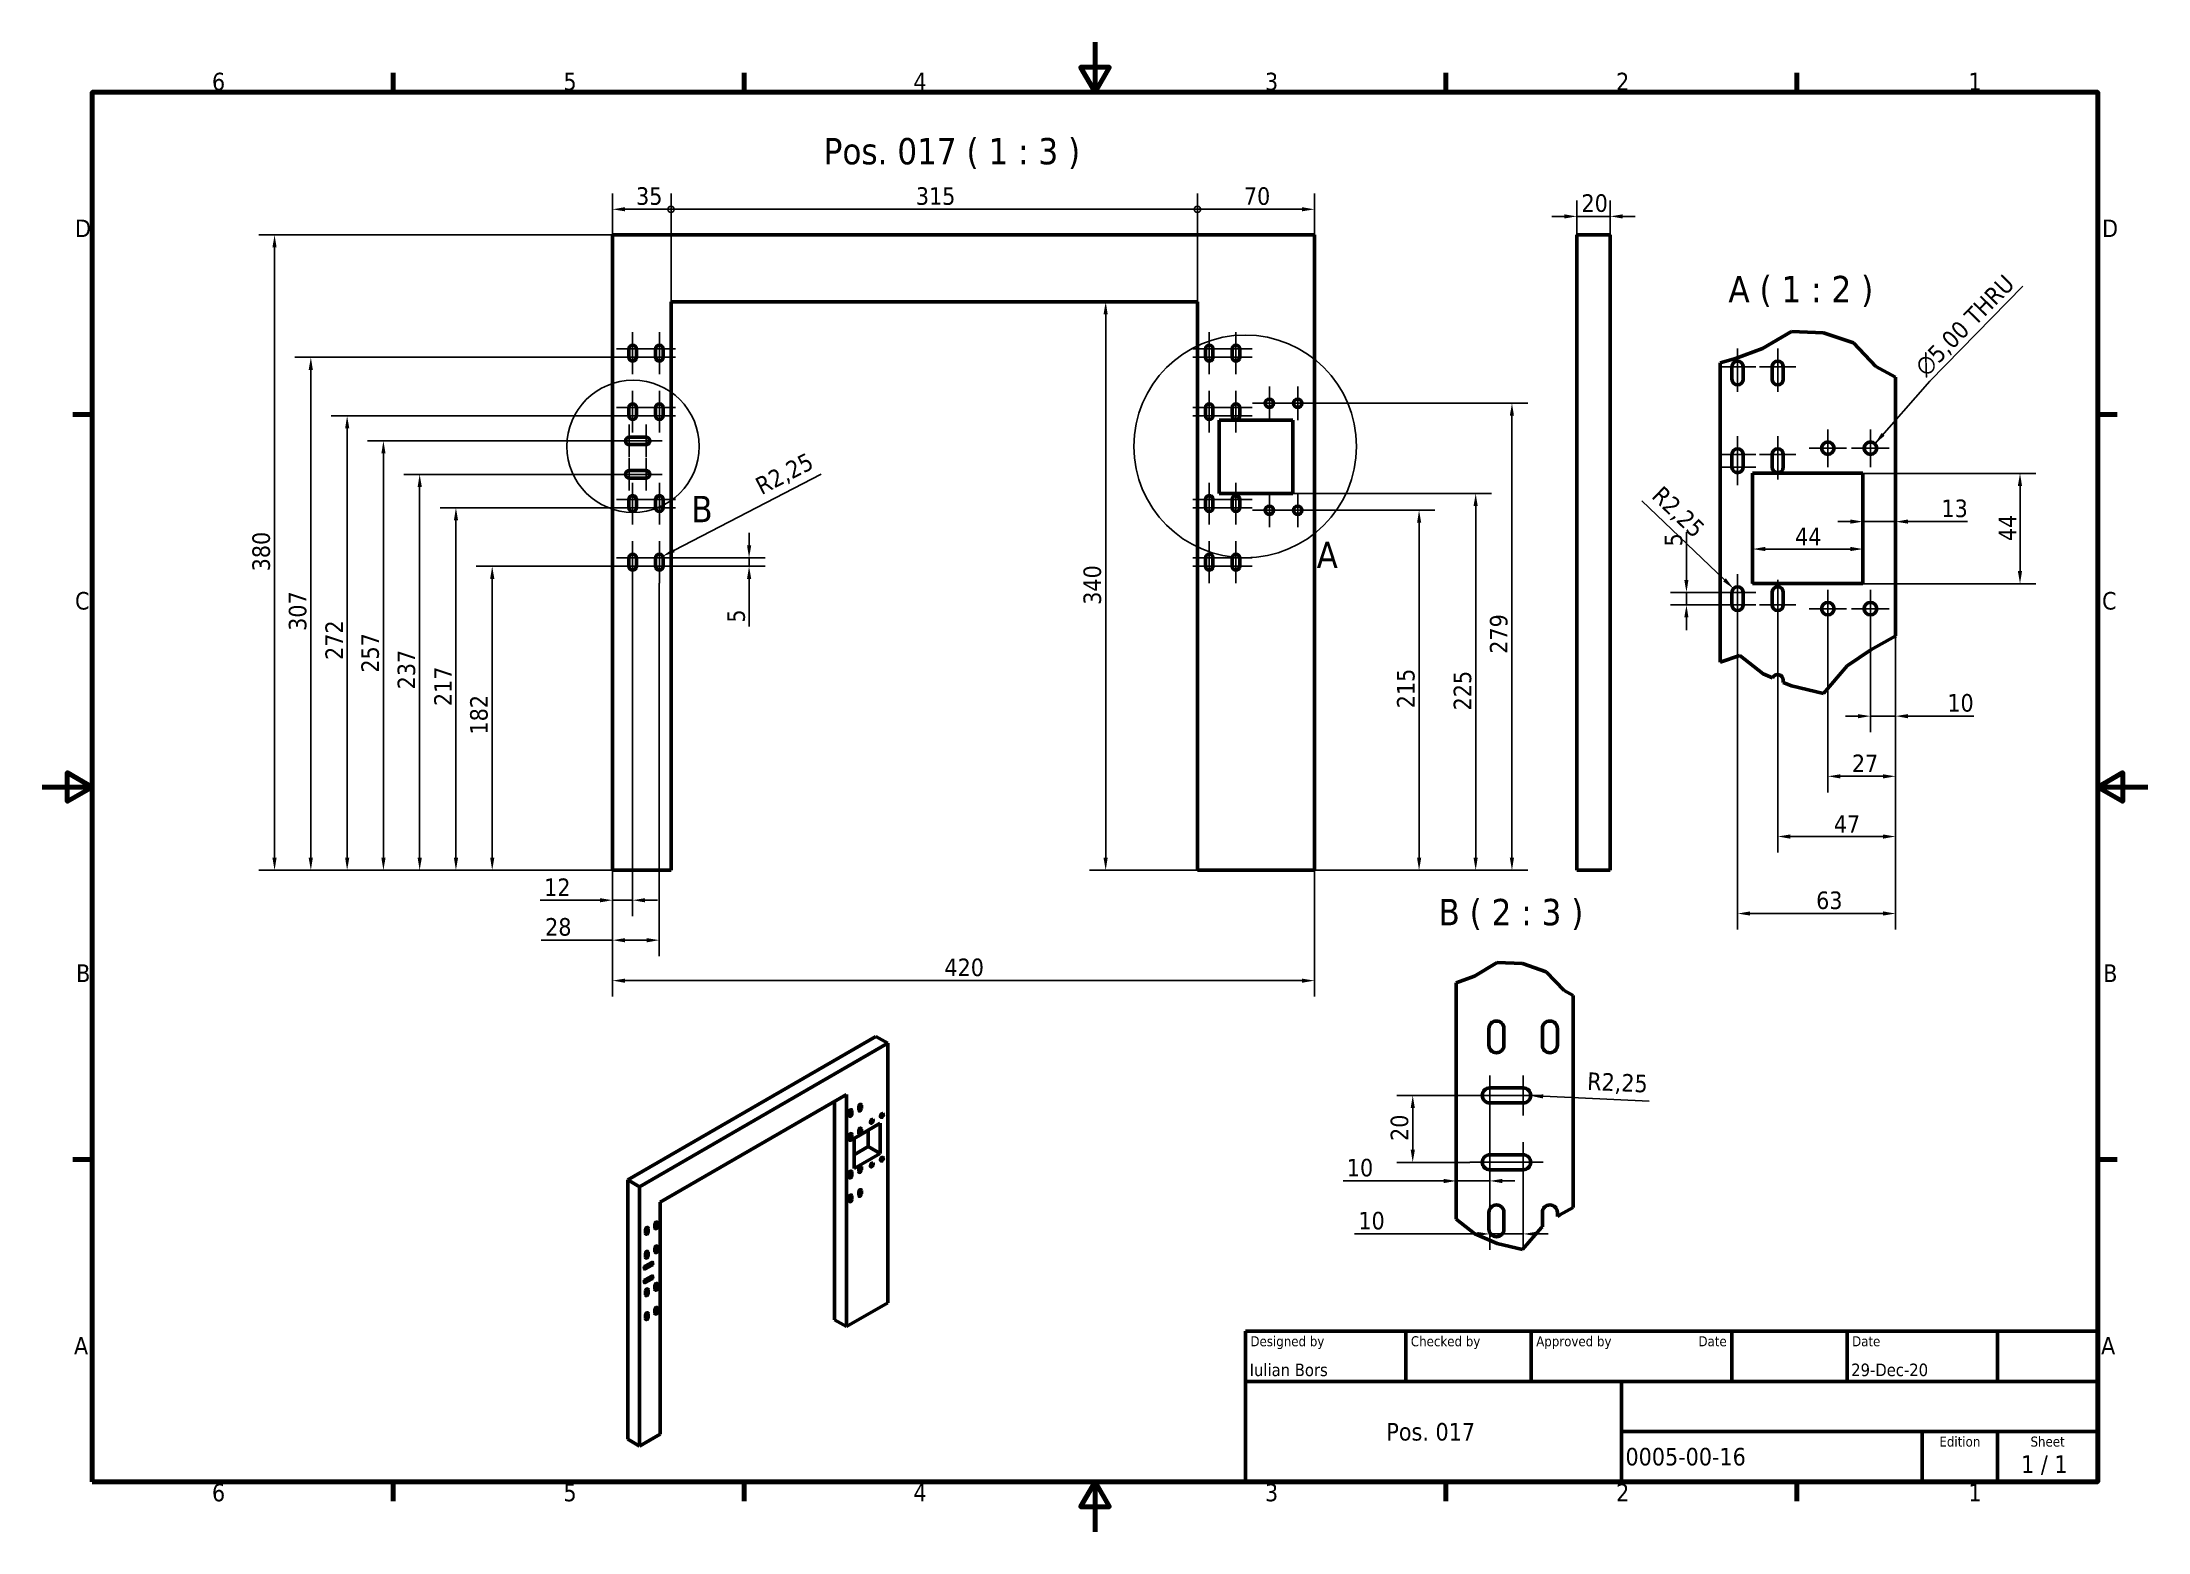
# Model space of a CAD drawing. Header units: millimetres. Extents: x 0 to 1260, y 0 to 891.
import ezdxf
from ezdxf.enums import TextEntityAlignment as Align

# ---------------------------------------------------------------- set-up
doc = ezdxf.new("R2010")
doc.units = ezdxf.units.MM
doc.header["$LTSCALE"] = 3
for name, color, linetype, lineweight in [('Border (ISO)', 7, 'Continuous', 70), ('Break Line (ISO)', 7, 'Continuous', 50), ('Center Mark (ISO)', 7, 'Continuous', 25), ('Detail Boundary (ISO)', 7, 'Continuous', 25), ('Dimension (ISO)', 7, 'Continuous', 25), ('Symbol (ISO)', 7, 'Continuous', 25), ('Title (ISO)', 7, 'Continuous', 50), ('Visible (ISO)', 7, 'Continuous', 50), ('Visible Narrow (ISO)', 7, 'Continuous', 35)]:
    doc.layers.add(name, color=color, linetype=linetype, lineweight=lineweight)
doc.styles.add('Label Text (ISO)', font='tahoma.ttf')
doc.styles.add('Note Text (ISO)', font='tahoma.ttf')
doc.styles.add('Text Style39', font='tahoma.ttf')
doc.styles.add('Text Style41', font='tahoma.ttf')
doc.dimstyles.new('Default (ISO)', dxfattribs={"dimscale": 3, "dimtxt": 3.5, "dimasz": 2.5, "dimexe": 3.175, "dimexo": 0, "dimgap": 0.762, "dimtad": 1, "dimrnd": 1e-08, "dimzin": 0, "dimtxsty": 'Note Text (ISO)', "dimcen": 0.09, "dimdle": 10, "dimclrd": 256, "dimclre": 256, "dimclrt": 256, "dimazin": 0, "dimtfac": 1.001486, "dimtmove": 0, "dimatfit": 3, "dimfxl": 1, "dimtolj": 1, "dimtzin": 0, "dimlwd": -1, "dimlwe": -1, "dimarcsym": 0})
doc.dimstyles.new('Default (ISO)$7', dxfattribs={"dimscale": 3, "dimtxt": 3.5, "dimasz": 2.5, "dimexe": 3.175, "dimexo": 0, "dimgap": 0.762, "dimtad": 1, "dimrnd": 1e-08, "dimzin": 0, "dimtxsty": 'Note Text (ISO)', "dimcen": 0.09, "dimdle": 10, "dimclrd": 256, "dimclre": 256, "dimclrt": 256, "dimazin": 0, "dimtfac": 1.001486, "dimtmove": 0, "dimatfit": 3, "dimfxl": 1, "dimtolj": 1, "dimtzin": 0, "dimlwd": -1, "dimlwe": -1, "dimarcsym": 0})

msp = doc.modelspace()

# ---------------------------------------------------------------- texts
at = {"layer": 'Symbol (ISO)', "char_height": 15.749999, "attachment_point": 7, "style": 'Label Text (ISO)'}
for s, insert in [('Pos. 017 ( 1 : 3 )', (467.6735, 815.0654)), ('A ( 1 : 2 )', (1009.0351, 732.6034)), ('B ( 2 : 3 )', (835.53, 359.9659))]:
    msp.add_mtext(s, dxfattribs=dict(at, insert=insert))
at = {"layer": 'Symbol (ISO)', "insert": (1128.2935, 689.4079), "char_height": 10.5, "width": 81.710842, "attachment_point": 7, "rotation": 45.582462, "line_spacing_factor": 0.6125, "style": 'Note Text (ISO)'}
msp.add_mtext('\\fAIGDT|b0|i0;\\H10.5000;n\\fTahoma|b0|i0;\\H10.5000;5,00 THRU', dxfattribs=at)

# ---------------------------------------------------------------- blocks, each defined once
blk = doc.blocks.new('Borders Default Border')
at = {"layer": 'Border (ISO)'}
for p, q in [((70, 287), (70, 290.9)), ((140, 287), (140, 290.9)), ((280, 287), (280, 290.9)), ((350, 287), (350, 290.9)), ((10, 222.75), (6.1, 222.75)), ((410, 222.75), (413.9, 222.75)), ((10, 74.25), (6.1, 74.25)), ((410, 74.25), (413.9, 74.25)), ((70, 10), (70, 6.1)), ((140, 10), (140, 6.1)), ((280, 10), (280, 6.1)), ((350, 10), (350, 6.1))]:
    blk.add_line(p, q, dxfattribs=at)
at = {"layer": 'Border (ISO)', "flags": 128}
for points in [[(210, 297), (210, 287), (207.11, 292), (212.89, 292), (210, 287)], [(10, 10), (10, 287), (410, 287), (410, 10), (10, 10)], [(0, 148.5), (10, 148.5), (5, 151.39), (5, 145.61), (10, 148.5)], [(420, 148.5), (410, 148.5), (415, 151.39), (415, 145.61), (410, 148.5)], [(210, 0), (210, 10), (207.11, 5), (212.89, 5), (210, 10)]]:
    blk.add_lwpolyline(points, dxfattribs=at)
at = {"layer": 'Border (ISO)', "char_height": 3.5, "attachment_point": 7, "style": 'Note Text (ISO)'}
for s, insert in [('6', (33.88, 287.33)), ('5', (103.98, 287.33)), ('4', (173.78, 287.4)), ('3', (243.91, 287.33)), ('2', (313.94, 287.4)), ('1', (384.21, 287.4)), ('D', (6.57, 258.13)), ('D', (410.87, 258.13)), ('C', (6.56, 183.81)), ('C', (410.86, 183.81)), ('B', (6.78, 109.63)), ('B', (411.08, 109.63)), ('A', (6.36, 35.38)), ('A', (410.66, 35.38)), ('6', (33.88, 6.03)), ('5', (103.98, 6.03)), ('4', (173.78, 6.1)), ('3', (243.91, 6.03)), ('2', (313.94, 6.1)), ('1', (384.21, 6.1))]:
    blk.add_mtext(s, dxfattribs=dict(at, insert=insert))
blk = doc.blocks.new('Title Blocks ISO')
at = {"layer": 'Title (ISO)'}
for p, q in [((270.07, 130), (100.07, 130)), ((100.07, 130), (100.07, 100)), ((132.07, 120), (132.07, 130)), ((157.07, 120), (157.07, 130)), ((197.07, 120), (197.07, 130)), ((220.07, 120), (220.07, 130)), ((250.07, 120), (250.07, 130)), ((270.07, 100), (270.07, 130)), ((100.07, 120), (270.07, 120)), ((175.07, 120), (175.07, 100)), ((270.07, 110), (175.07, 110)), ((235.07, 100), (235.07, 110)), ((250.07, 100), (250.07, 110)), ((100.07, 100), (270.07, 100))]:
    blk.add_line(p, q, dxfattribs=at)
at = {"layer": 'Title (ISO)', "style": 'Text Style41'}
for s, p in [('Designed by', (101.07, 129)), ('Checked by', (133.07, 129)), ('Approved by', (158.07, 129)), ('Date', (221.07, 129))]:
    blk.add_text(s, height=2, dxfattribs=at).set_placement(p, align=Align.TOP_LEFT)
blk.add_text('Date', height=2, dxfattribs=at).set_placement((196.07, 129), align=Align.TOP_RIGHT)
for s, p in [('Edition', (242.57, 109)), ('Sheet', (260.07, 109))]:
    blk.add_text(s, height=2, dxfattribs=at).set_placement(p, align=Align.TOP_CENTER)
at = {"layer": 'Title (ISO)', "style": 'Note Text (ISO)'}
blk.add_text('1 / 1 ', height=3.5, dxfattribs=at).set_placement((260.07, 103.5), align=Align.MIDDLE_CENTER)
at = {"layer": 'Title (ISO)'}
for tag, p, height, style in [('AUTHOR_001', (100.92, 121.05), 2.5, 'Text Style39'), ('CREATION_DATE_001', (220.89, 121.05), 2.5, 'Text Style39'), ('COMPANY_001', (128.19, 108.21), 3.5, 'Note Text (ISO)'), ('PART_NUMBER_001', (175.88, 103.25), 3.5, 'Note Text (ISO)')]:
    blk.add_attdef(tag, p, '', height=height, dxfattribs=dict(at, style=style))
at = {"layer": 'Title (ISO)', "style": 'Text Style39'}
for tag, p in [('CHECKED_BY', (133.07, 121)), ('ENG_APPROVED_BY', (158.07, 121))]:
    blk.add_attdef(tag, text='', height=2.5, dxfattribs=at).set_placement(p, align=Align.BOTTOM_LEFT)
blk.add_attdef('ENG_APPROVAL_DATE', text='', height=2.5, dxfattribs=at).set_placement((196.07, 121), align=Align.BOTTOM_RIGHT)
at = {"layer": 'Title (ISO)', "style": 'Note Text (ISO)'}
for tag, p in [('TITLE', (222.57, 115)), ('REVISION_NUMBER', (242.57, 103.5))]:
    blk.add_attdef(tag, text='', height=3.5, dxfattribs=at).set_placement(p, align=Align.MIDDLE_CENTER)
blk = doc.blocks.new('_DotSmall')
at = {"color": 0, "linetype": 'ByBlock', "const_width": 0.5}
blk.add_lwpolyline([(-0.0625, 0, 1), (0.0625, 0, 1)], format="xyb", close=True, dxfattribs=at)
blk = doc.blocks.new('*D6')
at = {"layer": 'Defpoints', "color": 0, "transparency": 16777216}
for p in [(376.3, 791), (341.3, 395.7), (376.3, 395.7)]:
    blk.add_point(p, dxfattribs=at)
at = {"layer": 'Dimension (ISO)', "transparency": 16777216}
for p, q in [((341.3, 395.7), (341.3, 800.5)), ((376.3, 395.7), (376.3, 800.5)), ((348.8, 791), (376.3, 791))]:
    blk.add_line(p, q, dxfattribs=at)
blk.add_solid([(348.8, 792.3), (348.8, 789.8), (341.3, 791)], dxfattribs=at)
at = {"layer": 'Dimension (ISO)', "transparency": 16777216, "xscale": 7.5, "yscale": 7.5, "zscale": 7.5}
blk.add_blockref('_DotSmall', (376.3, 791), dxfattribs=at)
at = {"layer": 'Dimension (ISO)', "transparency": 16777216, "insert": (355.4, 804.2), "char_height": 10.5, "attachment_point": 1, "style": 'Note Text (ISO)'}
blk.add_mtext('\\A1;35', dxfattribs=at)
blk = doc.blocks.new('*D8')
at = {"layer": 'Defpoints', "color": 0, "transparency": 16777216}
for p in [(691.3, 791), (376.3, 395.7), (691.3, 395.7)]:
    blk.add_point(p, dxfattribs=at)
at = {"layer": 'Dimension (ISO)', "transparency": 16777216}
for p, q in [((376.3, 395.7), (376.3, 800.5)), ((691.3, 395.7), (691.3, 800.5)), ((376.3, 791), (691.3, 791))]:
    blk.add_line(p, q, dxfattribs=at)
at = {"layer": 'Dimension (ISO)', "transparency": 16777216, "xscale": 7.5, "yscale": 7.5, "zscale": 7.5, "rotation": 180}
blk.add_blockref('_DotSmall', (376.3, 791), dxfattribs=at)
at = {"layer": 'Dimension (ISO)', "transparency": 16777216, "xscale": 7.5, "yscale": 7.5, "zscale": 7.5}
blk.add_blockref('_DotSmall', (691.3, 791), dxfattribs=at)
at = {"layer": 'Dimension (ISO)', "transparency": 16777216, "insert": (522.8, 804.2), "char_height": 10.5, "attachment_point": 1, "style": 'Note Text (ISO)'}
blk.add_mtext('\\A1;315', dxfattribs=at)
blk = doc.blocks.new('*D9')
at = {"layer": 'Defpoints', "color": 0, "transparency": 16777216}
for p in [(761.3, 791), (691.3, 395.7), (761.3, 395.7)]:
    blk.add_point(p, dxfattribs=at)
at = {"layer": 'Dimension (ISO)', "transparency": 16777216}
for p, q in [((691.3, 395.7), (691.3, 800.5)), ((761.3, 395.7), (761.3, 800.5)), ((691.3, 791), (753.8, 791))]:
    blk.add_line(p, q, dxfattribs=at)
blk.add_solid([(753.8, 792.3), (753.8, 789.8), (761.3, 791)], dxfattribs=at)
at = {"layer": 'Dimension (ISO)', "transparency": 16777216, "xscale": 7.5, "yscale": 7.5, "zscale": 7.5, "rotation": 180}
blk.add_blockref('_DotSmall', (691.3, 791), dxfattribs=at)
at = {"layer": 'Dimension (ISO)', "transparency": 16777216, "insert": (719.1, 804.2), "char_height": 10.5, "attachment_point": 1, "style": 'Note Text (ISO)'}
blk.add_mtext('\\A1;70', dxfattribs=at)
blk = doc.blocks.new('*D10')
at = {"layer": 'Defpoints', "color": 0, "transparency": 16777216}
for p in [(341.3, 395.7), (761.3, 395.7), (761.3, 329.7)]:
    blk.add_point(p, dxfattribs=at)
at = {"layer": 'Dimension (ISO)', "transparency": 16777216}
for p, q in [((341.3, 395.7), (341.3, 320.2)), ((761.3, 395.7), (761.3, 320.2)), ((348.8, 329.7), (753.8, 329.7))]:
    blk.add_line(p, q, dxfattribs=at)
for points in [[(348.8, 330.9), (348.8, 328.4), (341.3, 329.7)], [(753.8, 330.9), (753.8, 328.4), (761.3, 329.7)]]:
    blk.add_solid(points, dxfattribs=at)
at = {"layer": 'Dimension (ISO)', "transparency": 16777216, "insert": (539.9, 342.9), "char_height": 10.5, "attachment_point": 1, "style": 'Note Text (ISO)'}
blk.add_mtext('\\A1;420', dxfattribs=at)
blk = doc.blocks.new('*D11')
at = {"layer": 'Defpoints', "color": 0, "transparency": 16777216}
for p in [(269.3, 577.5), (343.6, 577.5), (341.3, 395.7)]:
    blk.add_point(p, dxfattribs=at)
at = {"layer": 'Dimension (ISO)', "transparency": 16777216}
for p, q in [((343.6, 577.5), (259.8, 577.5)), ((269.3, 403.2), (269.3, 570)), ((341.3, 395.7), (259.8, 395.7))]:
    blk.add_line(p, q, dxfattribs=at)
for points in [[(268.1, 570), (270.6, 570), (269.3, 577.5)], [(268.1, 403.2), (270.6, 403.2), (269.3, 395.7)]]:
    blk.add_solid(points, dxfattribs=at)
at = {"layer": 'Dimension (ISO)', "transparency": 16777216, "insert": (256.1, 476.9), "char_height": 10.5, "attachment_point": 1, "rotation": 90, "style": 'Note Text (ISO)'}
blk.add_mtext('\\A1;182', dxfattribs=at)
blk = doc.blocks.new('*D12')
at = {"layer": 'Defpoints', "color": 0, "transparency": 16777216}
for p in [(247.6, 612.5), (343.6, 612.5), (341.3, 395.7)]:
    blk.add_point(p, dxfattribs=at)
at = {"layer": 'Dimension (ISO)', "transparency": 16777216}
for p, q in [((343.6, 612.5), (238.1, 612.5)), ((247.6, 403.2), (247.6, 605)), ((341.3, 395.7), (238.1, 395.7))]:
    blk.add_line(p, q, dxfattribs=at)
for points in [[(246.4, 605), (248.9, 605), (247.6, 612.5)], [(246.4, 403.2), (248.9, 403.2), (247.6, 395.7)]]:
    blk.add_solid(points, dxfattribs=at)
at = {"layer": 'Dimension (ISO)', "transparency": 16777216, "insert": (234.6, 493.9), "char_height": 10.5, "attachment_point": 1, "rotation": 90, "style": 'Note Text (ISO)'}
blk.add_mtext('\\A1;217', dxfattribs=at)
blk = doc.blocks.new('*D13')
at = {"layer": 'Defpoints', "color": 0, "transparency": 16777216}
for p in [(225.9, 632.5), (346.3, 632.5), (341.3, 395.7)]:
    blk.add_point(p, dxfattribs=at)
at = {"layer": 'Dimension (ISO)', "transparency": 16777216}
for p, q in [((346.3, 632.5), (216.4, 632.5)), ((225.9, 403.2), (225.9, 625)), ((341.3, 395.7), (216.4, 395.7))]:
    blk.add_line(p, q, dxfattribs=at)
for points in [[(224.7, 625), (227.2, 625), (225.9, 632.5)], [(224.7, 403.2), (227.2, 403.2), (225.9, 395.7)]]:
    blk.add_solid(points, dxfattribs=at)
at = {"layer": 'Dimension (ISO)', "transparency": 16777216, "insert": (212.7, 503.9), "char_height": 10.5, "attachment_point": 1, "rotation": 90, "style": 'Note Text (ISO)'}
blk.add_mtext('\\A1;237', dxfattribs=at)
blk = doc.blocks.new('*D14')
at = {"layer": 'Defpoints', "color": 0, "transparency": 16777216}
for p in [(204.2, 652.5), (341.6, 652.5), (341.3, 395.7)]:
    blk.add_point(p, dxfattribs=at)
at = {"layer": 'Dimension (ISO)', "transparency": 16777216}
for p, q in [((341.6, 652.5), (194.7, 652.5)), ((204.2, 403.2), (204.2, 645)), ((341.3, 395.7), (194.7, 395.7))]:
    blk.add_line(p, q, dxfattribs=at)
for points in [[(203, 645), (205.5, 645), (204.2, 652.5)], [(203, 403.2), (205.5, 403.2), (204.2, 395.7)]]:
    blk.add_solid(points, dxfattribs=at)
at = {"layer": 'Dimension (ISO)', "transparency": 16777216, "insert": (191, 513.9), "char_height": 10.5, "attachment_point": 1, "rotation": 90, "style": 'Note Text (ISO)'}
blk.add_mtext('\\A1;257', dxfattribs=at)
blk = doc.blocks.new('*D15')
at = {"layer": 'Defpoints', "color": 0, "transparency": 16777216}
for p in [(182.5, 667.5), (343.6, 667.5), (341.3, 395.7)]:
    blk.add_point(p, dxfattribs=at)
at = {"layer": 'Dimension (ISO)', "transparency": 16777216}
for p, q in [((343.6, 667.5), (173, 667.5)), ((182.5, 403.2), (182.5, 660)), ((341.3, 395.7), (173, 395.7))]:
    blk.add_line(p, q, dxfattribs=at)
for points in [[(181.3, 660), (183.8, 660), (182.5, 667.5)], [(181.3, 403.2), (183.8, 403.2), (182.5, 395.7)]]:
    blk.add_solid(points, dxfattribs=at)
at = {"layer": 'Dimension (ISO)', "transparency": 16777216, "insert": (169.5, 521.5), "char_height": 10.5, "attachment_point": 1, "rotation": 90, "style": 'Note Text (ISO)'}
blk.add_mtext('\\A1;272', dxfattribs=at)
blk = doc.blocks.new('*D16')
at = {"layer": 'Defpoints', "color": 0, "transparency": 16777216}
for p in [(160.8, 702.5), (343.6, 702.5), (341.3, 395.7)]:
    blk.add_point(p, dxfattribs=at)
at = {"layer": 'Dimension (ISO)', "transparency": 16777216}
for p, q in [((343.6, 702.5), (151.3, 702.5)), ((160.8, 403.2), (160.8, 695)), ((341.3, 395.7), (151.3, 395.7))]:
    blk.add_line(p, q, dxfattribs=at)
for points in [[(159.5, 695), (162, 695), (160.8, 702.5)], [(159.5, 403.2), (162, 403.2), (160.8, 395.7)]]:
    blk.add_solid(points, dxfattribs=at)
at = {"layer": 'Dimension (ISO)', "transparency": 16777216, "insert": (147.6, 538.9), "char_height": 10.5, "attachment_point": 1, "rotation": 90, "style": 'Note Text (ISO)'}
blk.add_mtext('\\A1;307', dxfattribs=at)
blk = doc.blocks.new('*D17')
at = {"layer": 'Defpoints', "color": 0, "transparency": 16777216}
for p in [(139.1, 775.7), (341.3, 775.7), (341.3, 395.7)]:
    blk.add_point(p, dxfattribs=at)
at = {"layer": 'Dimension (ISO)', "transparency": 16777216}
for p, q in [((341.3, 775.7), (129.6, 775.7)), ((139.1, 403.2), (139.1, 768.2)), ((341.3, 395.7), (129.6, 395.7))]:
    blk.add_line(p, q, dxfattribs=at)
for points in [[(137.8, 768.2), (140.3, 768.2), (139.1, 775.7)], [(137.8, 403.2), (140.3, 403.2), (139.1, 395.7)]]:
    blk.add_solid(points, dxfattribs=at)
at = {"layer": 'Dimension (ISO)', "transparency": 16777216, "insert": (125.8, 574.5), "char_height": 10.5, "attachment_point": 1, "rotation": 90, "style": 'Note Text (ISO)'}
blk.add_mtext('\\A1;380', dxfattribs=at)
blk = doc.blocks.new('*D18')
at = {"layer": 'Defpoints', "color": 0, "transparency": 16777216}
for p in [(379.1, 582.5), (379.1, 577.5), (423, 577.5)]:
    blk.add_point(p, dxfattribs=at)
at = {"layer": 'Dimension (ISO)', "transparency": 16777216}
for p, q in [((423, 590), (423, 597.5)), ((379.1, 582.5), (432.6, 582.5)), ((423, 582.5), (423, 577.5)), ((379.1, 577.5), (432.6, 577.5)), ((423, 570), (423, 541.5))]:
    blk.add_line(p, q, dxfattribs=at)
for points in [[(421.8, 590), (424.3, 590), (423, 582.5)], [(421.8, 570), (424.3, 570), (423, 577.5)]]:
    blk.add_solid(points, dxfattribs=at)
at = {"layer": 'Dimension (ISO)', "transparency": 16777216, "insert": (410, 543.8), "char_height": 10.5, "attachment_point": 1, "rotation": 90, "style": 'Note Text (ISO)'}
blk.add_mtext('\\A1;5', dxfattribs=at)
blk = doc.blocks.new('*D19')
at = {"layer": 'Defpoints', "color": 0, "transparency": 16777216}
for p in [(369.3, 582.5), (371.3, 583.5)]:
    blk.add_point(p, dxfattribs=at)
at = {"layer": 'Dimension (ISO)', "transparency": 16777216}
blk.add_line((466.1, 632.7), (378, 587), dxfattribs=at)
blk.add_solid([(377.4, 588.1), (378.6, 585.9), (371.3, 583.5)], dxfattribs=at)
at = {"layer": 'Dimension (ISO)', "transparency": 16777216, "insert": (425.6, 629.3), "char_height": 10.5, "attachment_point": 1, "rotation": 27.424, "style": 'Note Text (ISO)'}
blk.add_mtext('\\A1;R2,25', dxfattribs=at)
blk = doc.blocks.new('*D20')
at = {"layer": 'Defpoints', "color": 0, "transparency": 16777216}
for p in [(636.4, 735.7), (636.4, 395.7), (691.3, 395.7)]:
    blk.add_point(p, dxfattribs=at)
at = {"layer": 'Dimension (ISO)', "transparency": 16777216}
for p, q in [((636.4, 728.2), (636.4, 403.2)), ((691.3, 395.7), (626.8, 395.7))]:
    blk.add_line(p, q, dxfattribs=at)
for points in [[(635.1, 728.2), (637.6, 728.2), (636.4, 735.7)], [(635.1, 403.2), (637.6, 403.2), (636.4, 395.7)]]:
    blk.add_solid(points, dxfattribs=at)
at = {"layer": 'Dimension (ISO)', "transparency": 16777216, "insert": (623.1, 554.5), "char_height": 10.5, "attachment_point": 1, "rotation": 90, "style": 'Note Text (ISO)'}
blk.add_mtext('\\A1;340', dxfattribs=at)
blk = doc.blocks.new('*D21')
at = {"layer": 'Defpoints', "color": 0, "transparency": 16777216}
for p in [(353.3, 567.5), (341.3, 395.7), (353.3, 377.8)]:
    blk.add_point(p, dxfattribs=at)
at = {"layer": 'Dimension (ISO)', "transparency": 16777216}
for p, q in [((353.3, 567.5), (353.3, 368.3)), ((341.3, 395.7), (341.3, 368.3)), ((333.8, 377.8), (298.1, 377.8)), ((353.3, 377.8), (341.3, 377.8)), ((360.8, 377.8), (368.3, 377.8))]:
    blk.add_line(p, q, dxfattribs=at)
for points in [[(333.8, 379), (333.8, 376.5), (341.3, 377.8)], [(360.8, 379), (360.8, 376.5), (353.3, 377.8)]]:
    blk.add_solid(points, dxfattribs=at)
at = {"layer": 'Dimension (ISO)', "transparency": 16777216, "insert": (300.4, 390.8), "char_height": 10.5, "attachment_point": 1, "style": 'Note Text (ISO)'}
blk.add_mtext('\\A1;12', dxfattribs=at)
blk = doc.blocks.new('*D22')
at = {"layer": 'Defpoints', "color": 0, "transparency": 16777216}
for p in [(369.3, 567.5), (341.3, 395.7), (369.3, 353.9)]:
    blk.add_point(p, dxfattribs=at)
at = {"layer": 'Dimension (ISO)', "transparency": 16777216}
for p, q in [((369.3, 567.5), (369.3, 344.3)), ((341.3, 395.7), (341.3, 344.3)), ((341.3, 353.9), (298.7, 353.9)), ((361.8, 353.9), (348.8, 353.9))]:
    blk.add_line(p, q, dxfattribs=at)
for points in [[(348.8, 355.1), (348.8, 352.6), (341.3, 353.9)], [(361.8, 355.1), (361.8, 352.6), (369.3, 353.9)]]:
    blk.add_solid(points, dxfattribs=at)
at = {"layer": 'Dimension (ISO)', "transparency": 16777216, "insert": (301, 367.1), "char_height": 10.5, "attachment_point": 1, "style": 'Note Text (ISO)'}
blk.add_mtext('\\A1;28', dxfattribs=at)
blk = doc.blocks.new('2dDetail0')
at = {"layer": 'Detail Boundary (ISO)'}
blk.add_circle((239.96, 216.41), 22.2, dxfattribs=at)
at = {"layer": 'Detail Boundary (ISO)', "insert": (254.21, 192.14), "char_height": 5.25, "attachment_point": 7, "style": 'Label Text (ISO)'}
blk.add_mtext('A', dxfattribs=at)
blk = doc.blocks.new('*D24')
at = {"layer": 'Defpoints', "color": 0, "transparency": 16777216}
for p in [(1089.5, 604.2), (1089.5, 600.1), (1109, 598.5)]:
    blk.add_point(p, dxfattribs=at)
at = {"layer": 'Dimension (ISO)', "transparency": 16777216}
for p, q in [((1082, 604.2), (1074.5, 604.2)), ((1089.5, 604.2), (1109, 604.2)), ((1116.5, 604.2), (1152.1, 604.2))]:
    blk.add_line(p, q, dxfattribs=at)
for points in [[(1082, 605.5), (1082, 603), (1089.5, 604.2)], [(1116.5, 605.5), (1116.5, 603), (1109, 604.2)]]:
    blk.add_solid(points, dxfattribs=at)
at = {"layer": 'Dimension (ISO)', "transparency": 16777216, "insert": (1136.5, 617.4), "char_height": 10.5, "attachment_point": 1, "style": 'Note Text (ISO)'}
blk.add_mtext('\\A1;13', dxfattribs=at)
blk = doc.blocks.new('*D25')
at = {"layer": 'Defpoints', "color": 0, "transparency": 16777216}
for p in [(1089.5, 633.1), (1089.5, 567.1), (1183.5, 567.1)]:
    blk.add_point(p, dxfattribs=at)
at = {"layer": 'Dimension (ISO)', "transparency": 16777216}
for p, q in [((1089.5, 633.1), (1193, 633.1)), ((1183.5, 625.6), (1183.5, 574.6)), ((1089.5, 567.1), (1193, 567.1))]:
    blk.add_line(p, q, dxfattribs=at)
for points in [[(1182.2, 625.6), (1184.7, 625.6), (1183.5, 633.1)], [(1182.2, 574.6), (1184.7, 574.6), (1183.5, 567.1)]]:
    blk.add_solid(points, dxfattribs=at)
at = {"layer": 'Dimension (ISO)', "transparency": 16777216, "insert": (1170.7, 592.6), "char_height": 10.5, "attachment_point": 1, "rotation": 90, "style": 'Note Text (ISO)'}
blk.add_mtext('\\A1;44', dxfattribs=at)
blk = doc.blocks.new('*D26')
at = {"layer": 'Defpoints', "color": 0, "transparency": 16777216}
for p in [(1023.5, 587.8), (1023.5, 567.1), (1089.5, 567.1)]:
    blk.add_point(p, dxfattribs=at)
at = {"layer": 'Dimension (ISO)', "transparency": 16777216}
for p, q in [((1023.5, 567.1), (1023.5, 597.4)), ((1089.5, 567.1), (1089.5, 597.4)), ((1082, 587.8), (1031, 587.8))]:
    blk.add_line(p, q, dxfattribs=at)
for points in [[(1031, 589.1), (1031, 586.6), (1023.5, 587.8)], [(1082, 589.1), (1082, 586.6), (1089.5, 587.8)]]:
    blk.add_solid(points, dxfattribs=at)
at = {"layer": 'Dimension (ISO)', "transparency": 16777216, "insert": (1048.9, 600.6), "char_height": 10.5, "attachment_point": 1, "style": 'Note Text (ISO)'}
blk.add_mtext('\\A1;44', dxfattribs=at)
blk = doc.blocks.new('*D27')
at = {"layer": 'Defpoints', "color": 0, "transparency": 16777216}
for p in [(938.3, 786.8), (918.3, 775.7), (938.3, 775.7)]:
    blk.add_point(p, dxfattribs=at)
at = {"layer": 'Dimension (ISO)', "transparency": 16777216}
for p, q in [((918.3, 775.7), (918.3, 796.3)), ((938.3, 775.7), (938.3, 796.3)), ((910.8, 786.8), (903.3, 786.8)), ((918.3, 786.8), (925.8, 786.8)), ((925.8, 786.8), (930.8, 786.8)), ((938.3, 786.8), (930.8, 786.8)), ((945.8, 786.8), (953.3, 786.8))]:
    blk.add_line(p, q, dxfattribs=at)
for points in [[(910.8, 788), (910.8, 785.5), (918.3, 786.8)], [(945.8, 788), (945.8, 785.5), (938.3, 786.8)]]:
    blk.add_solid(points, dxfattribs=at)
at = {"layer": 'Dimension (ISO)', "transparency": 16777216, "insert": (921.1, 800), "char_height": 10.5, "attachment_point": 1, "style": 'Note Text (ISO)'}
blk.add_mtext('\\A1;20', dxfattribs=at)
blk = doc.blocks.new('*D28')
at = {"layer": 'Defpoints', "color": 0, "transparency": 16777216}
for p in [(761.3, 611), (823.9, 611), (761.3, 395.7)]:
    blk.add_point(p, dxfattribs=at)
at = {"layer": 'Dimension (ISO)', "transparency": 16777216}
for p, q in [((761.3, 611), (833.4, 611)), ((823.9, 403.2), (823.9, 603.5)), ((761.3, 395.7), (833.4, 395.7))]:
    blk.add_line(p, q, dxfattribs=at)
for points in [[(822.7, 603.5), (825.2, 603.5), (823.9, 611)], [(822.7, 403.2), (825.2, 403.2), (823.9, 395.7)]]:
    blk.add_solid(points, dxfattribs=at)
at = {"layer": 'Dimension (ISO)', "transparency": 16777216, "insert": (810.7, 492.6), "char_height": 10.5, "attachment_point": 1, "rotation": 90, "style": 'Note Text (ISO)'}
blk.add_mtext('\\A1;215', dxfattribs=at)
blk = doc.blocks.new('*D29')
at = {"layer": 'Defpoints', "color": 0, "transparency": 16777216}
for p in [(761.3, 675), (879.5, 675), (761.3, 395.7)]:
    blk.add_point(p, dxfattribs=at)
at = {"layer": 'Dimension (ISO)', "transparency": 16777216}
for p, q in [((761.3, 675), (889, 675)), ((879.5, 403.2), (879.5, 667.5)), ((761.3, 395.7), (889, 395.7))]:
    blk.add_line(p, q, dxfattribs=at)
for points in [[(878.2, 667.5), (880.7, 667.5), (879.5, 675)], [(878.2, 403.2), (880.7, 403.2), (879.5, 395.7)]]:
    blk.add_solid(points, dxfattribs=at)
at = {"layer": 'Dimension (ISO)', "transparency": 16777216, "insert": (866.3, 525.2), "char_height": 10.5, "attachment_point": 1, "rotation": 90, "style": 'Note Text (ISO)'}
blk.add_mtext('\\A1;279', dxfattribs=at)
blk = doc.blocks.new('*D30')
at = {"layer": 'Defpoints', "color": 0, "transparency": 16777216}
for p in [(1094, 540.9), (1109, 535.9), (1094, 487.9)]:
    blk.add_point(p, dxfattribs=at)
at = {"layer": 'Dimension (ISO)', "transparency": 16777216}
for p, q in [((1094, 540.9), (1094, 478.3)), ((1109, 535.9), (1109, 478.3)), ((1086.5, 487.9), (1079, 487.9)), ((1094, 487.9), (1109, 487.9)), ((1116.5, 487.9), (1155.8, 487.9))]:
    blk.add_line(p, q, dxfattribs=at)
for points in [[(1086.5, 489.1), (1086.5, 486.6), (1094, 487.9)], [(1116.5, 489.1), (1116.5, 486.6), (1109, 487.9)]]:
    blk.add_solid(points, dxfattribs=at)
at = {"layer": 'Dimension (ISO)', "transparency": 16777216, "insert": (1140, 501.1), "char_height": 10.5, "attachment_point": 1, "style": 'Note Text (ISO)'}
blk.add_mtext('\\A1;10', dxfattribs=at)
blk = doc.blocks.new('*D31')
at = {"layer": 'Defpoints', "color": 0, "transparency": 16777216}
for p in [(1068.5, 540.9), (1109, 535.9), (1068.5, 451.9)]:
    blk.add_point(p, dxfattribs=at)
at = {"layer": 'Dimension (ISO)', "transparency": 16777216}
for p, q in [((1068.5, 540.9), (1068.5, 442.3)), ((1109, 535.9), (1109, 442.3)), ((1101.5, 451.9), (1076, 451.9))]:
    blk.add_line(p, q, dxfattribs=at)
for points in [[(1076, 453.1), (1076, 450.6), (1068.5, 451.9)], [(1101.5, 453.1), (1101.5, 450.6), (1109, 451.9)]]:
    blk.add_solid(points, dxfattribs=at)
at = {"layer": 'Dimension (ISO)', "transparency": 16777216, "insert": (1082.9, 464.9), "char_height": 10.5, "attachment_point": 1, "style": 'Note Text (ISO)'}
blk.add_mtext('\\A1;27', dxfattribs=at)
blk = doc.blocks.new('*D32')
at = {"layer": 'Defpoints', "color": 0, "transparency": 16777216}
for p in [(1038.5, 543.5), (1109, 535.9), (1038.5, 415.9)]:
    blk.add_point(p, dxfattribs=at)
at = {"layer": 'Dimension (ISO)', "transparency": 16777216}
for p, q in [((1038.5, 543.5), (1038.5, 406.3)), ((1109, 535.9), (1109, 406.3)), ((1101.5, 415.9), (1046, 415.9))]:
    blk.add_line(p, q, dxfattribs=at)
for points in [[(1046, 417.1), (1046, 414.6), (1038.5, 415.9)], [(1101.5, 417.1), (1101.5, 414.6), (1109, 415.9)]]:
    blk.add_solid(points, dxfattribs=at)
at = {"layer": 'Dimension (ISO)', "transparency": 16777216, "insert": (1072.1, 428.6), "char_height": 10.5, "attachment_point": 1, "style": 'Note Text (ISO)'}
blk.add_mtext('\\A1;47', dxfattribs=at)
blk = doc.blocks.new('*D33')
at = {"layer": 'Defpoints', "color": 0, "transparency": 16777216}
for p in [(1014.5, 543.5), (1109, 535.9), (1014.5, 369.8)]:
    blk.add_point(p, dxfattribs=at)
at = {"layer": 'Dimension (ISO)', "transparency": 16777216}
for p, q in [((1014.5, 543.5), (1014.5, 360.3)), ((1109, 535.9), (1109, 360.3)), ((1101.5, 369.8), (1022, 369.8))]:
    blk.add_line(p, q, dxfattribs=at)
for points in [[(1022, 371.1), (1022, 368.6), (1014.5, 369.8)], [(1101.5, 371.1), (1101.5, 368.6), (1109, 369.8)]]:
    blk.add_solid(points, dxfattribs=at)
at = {"layer": 'Dimension (ISO)', "transparency": 16777216, "insert": (1061.5, 383), "char_height": 10.5, "attachment_point": 1, "style": 'Note Text (ISO)'}
blk.add_mtext('\\A1;63', dxfattribs=at)
blk = doc.blocks.new('*D34')
at = {"layer": 'Defpoints', "color": 0, "transparency": 16777216}
for p in [(1003.6, 561.9), (983.9, 554.4), (1003.6, 554.4)]:
    blk.add_point(p, dxfattribs=at)
at = {"layer": 'Dimension (ISO)', "transparency": 16777216}
for p, q in [((983.9, 569.4), (983.9, 597.9)), ((1003.6, 561.9), (974.4, 561.9)), ((983.9, 554.4), (983.9, 561.9)), ((1003.6, 554.4), (974.4, 554.4)), ((983.9, 546.9), (983.9, 539.4))]:
    blk.add_line(p, q, dxfattribs=at)
for points in [[(982.6, 569.4), (985.1, 569.4), (983.9, 561.9)], [(982.6, 546.9), (985.1, 546.9), (983.9, 554.4)]]:
    blk.add_solid(points, dxfattribs=at)
at = {"layer": 'Dimension (ISO)', "transparency": 16777216, "insert": (970.9, 589.4), "char_height": 10.5, "attachment_point": 1, "rotation": 90, "style": 'Note Text (ISO)'}
blk.add_mtext('\\A1;5', dxfattribs=at)
blk = doc.blocks.new('*D35')
at = {"layer": 'Defpoints', "color": 0, "transparency": 16777216}
for p in [(1012, 564.2), (1014.5, 561.9)]:
    blk.add_point(p, dxfattribs=at)
at = {"layer": 'Dimension (ISO)', "transparency": 16777216}
blk.add_line((957.2, 616.7), (1006.6, 569.4), dxfattribs=at)
blk.add_solid([(1007.5, 570.3), (1005.8, 568.5), (1012, 564.2)], dxfattribs=at)
at = {"layer": 'Dimension (ISO)', "transparency": 16777216, "insert": (969.7, 626.4), "char_height": 10.5, "attachment_point": 1, "rotation": 316.2569, "style": 'Note Text (ISO)'}
blk.add_mtext('\\A1;R2,25', dxfattribs=at)
blk = doc.blocks.new('*D36')
at = {"layer": 'Defpoints', "color": 0, "transparency": 16777216}
for p in [(748.3, 621), (761.3, 395.7), (857.8, 395.7)]:
    blk.add_point(p, dxfattribs=at)
at = {"layer": 'Dimension (ISO)', "transparency": 16777216}
for p, q in [((748.3, 621), (867.3, 621)), ((857.8, 613.5), (857.8, 403.2)), ((761.3, 395.7), (867.3, 395.7))]:
    blk.add_line(p, q, dxfattribs=at)
for points in [[(856.5, 613.5), (859, 613.5), (857.8, 621)], [(856.5, 403.2), (859, 403.2), (857.8, 395.7)]]:
    blk.add_solid(points, dxfattribs=at)
at = {"layer": 'Dimension (ISO)', "transparency": 16777216, "insert": (844.6, 491.3), "char_height": 10.5, "attachment_point": 1, "rotation": 90, "style": 'Note Text (ISO)'}
blk.add_mtext('\\A1;225', dxfattribs=at)
blk = doc.blocks.new('2dDetail1')
at = {"layer": 'Detail Boundary (ISO)'}
blk.add_circle((117.87, 216.41), 13.19, dxfattribs=at)
at = {"layer": 'Detail Boundary (ISO)', "insert": (129.48, 201.29), "char_height": 5.25, "attachment_point": 7, "style": 'Label Text (ISO)'}
blk.add_mtext('B', dxfattribs=at)
blk = doc.blocks.new('*D38')
at = {"layer": 'Defpoints', "color": 0, "transparency": 16777216}
for p in [(866.2, 249), (846.2, 213.6), (866.2, 209.9)]:
    blk.add_point(p, dxfattribs=at)
at = {"layer": 'Dimension (ISO)', "transparency": 16777216}
for p, q in [((866.2, 249), (866.2, 200.3)), ((838.7, 209.9), (778.4, 209.9)), ((866.2, 209.9), (846.2, 209.9)), ((873.7, 209.9), (881.2, 209.9))]:
    blk.add_line(p, q, dxfattribs=at)
for points in [[(838.7, 211.1), (838.7, 208.6), (846.2, 209.9)], [(873.7, 211.1), (873.7, 208.6), (866.2, 209.9)]]:
    blk.add_solid(points, dxfattribs=at)
at = {"layer": 'Dimension (ISO)', "transparency": 16777216, "insert": (780.7, 223.1), "char_height": 10.5, "attachment_point": 1, "style": 'Note Text (ISO)'}
blk.add_mtext('\\A1;10', dxfattribs=at)
blk = doc.blocks.new('*D39')
at = {"layer": 'Defpoints', "color": 0, "transparency": 16777216}
for p in [(866.2, 209), (886.2, 209), (886.2, 178.2)]:
    blk.add_point(p, dxfattribs=at)
at = {"layer": 'Dimension (ISO)', "transparency": 16777216}
for p, q in [((866.2, 209), (866.2, 168.6)), ((886.2, 209), (886.2, 168.6)), ((858.7, 178.2), (785.3, 178.2)), ((886.2, 178.2), (866.2, 178.2)), ((893.7, 178.2), (901.2, 178.2))]:
    blk.add_line(p, q, dxfattribs=at)
for points in [[(858.7, 179.4), (858.7, 176.9), (866.2, 178.2)], [(893.7, 179.4), (893.7, 176.9), (886.2, 178.2)]]:
    blk.add_solid(points, dxfattribs=at)
at = {"layer": 'Dimension (ISO)', "transparency": 16777216, "insert": (787.6, 191.4), "char_height": 10.5, "attachment_point": 1, "style": 'Note Text (ISO)'}
blk.add_mtext('\\A1;10', dxfattribs=at)
blk = doc.blocks.new('*D40')
at = {"layer": 'Defpoints', "color": 0, "transparency": 16777216}
for p in [(820.1, 261), (854.2, 261), (854.2, 221)]:
    blk.add_point(p, dxfattribs=at)
at = {"layer": 'Dimension (ISO)', "transparency": 16777216}
for p, q in [((854.2, 261), (810.6, 261)), ((820.1, 228.5), (820.1, 253.5)), ((854.2, 221), (810.6, 221))]:
    blk.add_line(p, q, dxfattribs=at)
for points in [[(818.9, 253.5), (821.4, 253.5), (820.1, 261)], [(818.9, 228.5), (821.4, 228.5), (820.1, 221)]]:
    blk.add_solid(points, dxfattribs=at)
at = {"layer": 'Dimension (ISO)', "transparency": 16777216, "insert": (806.9, 233.8), "char_height": 10.5, "attachment_point": 1, "rotation": 90, "style": 'Note Text (ISO)'}
blk.add_mtext('\\A1;20', dxfattribs=at)
blk = doc.blocks.new('*D41')
at = {"layer": 'Defpoints', "color": 0, "transparency": 16777216}
for p in [(886.2, 261), (890.7, 260.8)]:
    blk.add_point(p, dxfattribs=at)
at = {"layer": 'Dimension (ISO)', "transparency": 16777216}
blk.add_line((961.5, 257.6), (898.2, 260.5), dxfattribs=at)
blk.add_solid([(898.2, 261.7), (898.1, 259.2), (890.7, 260.8)], dxfattribs=at)
at = {"layer": 'Dimension (ISO)', "transparency": 16777216, "insert": (924.8, 274.9), "char_height": 10.5, "attachment_point": 1, "rotation": 357.387, "style": 'Note Text (ISO)'}
blk.add_mtext('\\A1;R2,25', dxfattribs=at)

# ---------------------------------------------------------------- dimensions: what is measured, and where the dimension line sits
at = {"layer": 'Dimension (ISO)'}
for base, p1, p2, angle, override, picture, middle in [((376.3386, 791.0227), (341.3386, 395.6938), (376.3386, 395.6938), 180, {"dimgap": 0.762, "dimdec": 0, "dimblk2": 'DotSmall', "dimsah": 1, "dimdle": 0, "dimtol": 0, "dimlim": 0, "dimtp": 0, "dimtm": 0, "dimtdec": 2, "dimtofl": 0, "dimatfit": 1}, '*D6', (362.5886, 791.0227)), ((691.3386, 791.0227), (376.3386, 395.6938), (691.3386, 395.6938), 180, {"dimgap": 0.762, "dimdec": 0, "dimblk1": 'DotSmall', "dimblk2": 'DotSmall', "dimsah": 1, "dimdle": 0, "dimtol": 0, "dimlim": 0, "dimtp": 0, "dimtm": 0, "dimtdec": 2, "dimtofl": 0, "dimatfit": 1}, '*D8', (533.8686, 791.0227)), ((761.3386, 791.0227), (691.3386, 395.6938), (761.3386, 395.6938), 180, {"dimgap": 0.762, "dimdec": 0, "dimblk1": 'DotSmall', "dimsah": 1, "dimdle": 0, "dimtol": 0, "dimlim": 0, "dimtp": 0, "dimtm": 0, "dimtdec": 2, "dimtofl": 0, "dimatfit": 1}, '*D9', (726.3686, 791.0227)), ((139.0876, 775.6938), (341.3386, 395.6938), (341.3386, 775.6938), 90, {"dimgap": 0.762, "dimdec": 0, "dimtol": 0, "dimlim": 0, "dimtp": 0, "dimtm": 0, "dimtdec": 2, "dimtofl": 0, "dimatfit": 1}, '*D17', (139.0876, 585.6938)), ((636.37, 395.6938), (636.37, 735.6938), (691.3386, 395.6938), 270, {"dimgap": 0.762, "dimdec": 0, "dimse1": 1, "dimtol": 0, "dimlim": 0, "dimtp": 0, "dimtm": 0, "dimtdec": 2, "dimtofl": 0, "dimatfit": 1}, '*D20', (636.37, 565.6938)), ((160.7961, 702.4938), (341.3386, 395.6938), (343.5886, 702.4938), 90, {"dimgap": 0.762, "dimdec": 0, "dimtol": 0, "dimlim": 0, "dimtp": 0, "dimtm": 0, "dimtdec": 2, "dimtofl": 0, "dimatfit": 1}, '*D16', (160.7961, 550.0938)), ((879.4939, 674.9998), (761.3386, 395.6938), (761.3386, 674.9998), 90, {"dimgap": 0.762, "dimdec": 0, "dimtol": 0, "dimlim": 0, "dimtp": 0, "dimtm": 0, "dimtdec": 2, "dimtofl": 0, "dimatfit": 1}, '*D29', (879.4939, 536.3468)), ((182.5046, 667.4938), (341.3386, 395.6938), (343.5886, 667.4938), 90, {"dimgap": 0.762, "dimdec": 0, "dimtol": 0, "dimlim": 0, "dimtp": 0, "dimtm": 0, "dimtdec": 2, "dimtofl": 0, "dimatfit": 1}, '*D15', (182.5046, 532.5938)), ((204.2131, 652.4998), (341.3386, 395.6938), (341.5886, 652.4998), 90, {"dimgap": 0.762, "dimdec": 0, "dimtol": 0, "dimlim": 0, "dimtp": 0, "dimtm": 0, "dimtdec": 2, "dimtofl": 0, "dimatfit": 1}, '*D14', (204.2131, 525.0968)), ((225.9216, 632.4998), (341.3386, 395.6938), (346.3386, 632.4998), 90, {"dimgap": 0.762, "dimdec": 0, "dimtol": 0, "dimlim": 0, "dimtp": 0, "dimtm": 0, "dimtdec": 2, "dimtofl": 0, "dimatfit": 1}, '*D13', (225.9216, 515.0968)), ((1183.4556, 567.1322), (1089.488, 633.1322), (1089.488, 567.1322), 90, {"dimgap": 0.762, "dimdec": 0, "dimlfac": 0.666667, "dimtol": 0, "dimlim": 0, "dimtp": 0, "dimtm": 0, "dimtdec": 2, "dimtofl": 0, "dimatfit": 1}, '*D25', (1183.4556, 600.1322)), ((857.7865, 395.6938), (748.3386, 620.9998), (761.3386, 395.6938), 270, {"dimgap": 0.762, "dimdec": 0, "dimtol": 0, "dimlim": 0, "dimtp": 0, "dimtm": 0, "dimtdec": 2, "dimtofl": 0, "dimatfit": 1}, '*D36', (857.7865, 502.358)), ((247.6301, 612.4938), (341.3386, 395.6938), (343.5886, 612.4938), 90, {"dimgap": 0.762, "dimdec": 0, "dimtol": 0, "dimlim": 0, "dimtp": 0, "dimtm": 0, "dimtdec": 2, "dimtofl": 0, "dimatfit": 1}, '*D12', (247.6301, 505.0938)), ((823.9053, 610.9998), (761.3386, 395.6938), (761.3386, 610.9998), 90, {"dimgap": 0.762, "dimdec": 0, "dimtol": 0, "dimlim": 0, "dimtp": 0, "dimtm": 0, "dimtdec": 2, "dimtofl": 0, "dimatfit": 1}, '*D28', (823.9053, 503.6448)), ((423.037, 577.4938), (379.0886, 582.4938), (379.0886, 577.4938), 90, {"dimgap": 0.762, "dimdec": 0, "dimtol": 0, "dimlim": 0, "dimtp": 0, "dimtm": 0, "dimtdec": 2, "dimtofl": 1, "dimatfit": 1}, '*D18', (423.037, 546.9259)), ((983.8964, 554.3732), (1003.613, 561.8732), (1003.613, 554.3732), 90, {"dimgap": 0.762, "dimdec": 0, "dimlfac": 0.666667, "dimtol": 0, "dimlim": 0, "dimtp": 0, "dimtm": 0, "dimtdec": 2, "dimtofl": 1, "dimatfit": 1}, '*D34', (983.8964, 592.5292)), ((1023.488, 587.8298), (1089.488, 567.1322), (1023.488, 567.1322), 180, {"dimgap": 0.762, "dimdec": 0, "dimlfac": 0.666667, "dimtol": 0, "dimlim": 0, "dimtp": 0, "dimtm": 0, "dimtdec": 2, "dimtofl": 0, "dimatfit": 1}, '*D26', (1056.488, 587.8298)), ((269.3386, 577.4938), (341.3386, 395.6938), (343.5886, 577.4938), 90, {"dimgap": 0.762, "dimdec": 0, "dimtol": 0, "dimlim": 0, "dimtp": 0, "dimtm": 0, "dimtdec": 2, "dimtofl": 0, "dimatfit": 1}, '*D11', (269.3386, 487.5938)), ((353.3386, 377.7795), (341.3386, 395.6938), (353.3386, 567.4938), 180, {"dimgap": 0.762, "dimdec": 0, "dimtol": 0, "dimlim": 0, "dimtp": 0, "dimtm": 0, "dimtdec": 2, "dimtofl": 1, "dimatfit": 1}, '*D21', (307.1884, 377.7795)), ((369.3386, 353.8693), (341.3386, 395.6938), (369.3386, 567.4938), 180, {"dimgap": 0.762, "dimdec": 0, "dimtol": 0, "dimlim": 0, "dimtp": 0, "dimtm": 0, "dimtdec": 2, "dimtofl": 0, "dimatfit": 2}, '*D22', (308.2419, 353.8693)), ((1014.488, 369.8181), (1108.988, 535.8589), (1014.488, 543.4982), 180, {"dimgap": 0.762, "dimdec": 0, "dimlfac": 0.666667, "dimtol": 0, "dimlim": 0, "dimtp": 0, "dimtm": 0, "dimtdec": 2, "dimtofl": 0, "dimatfit": 1}, '*D33', (1068.6742, 369.8181)), ((1038.488, 415.8589), (1108.988, 535.8589), (1038.488, 543.4982), 180, {"dimgap": 0.762, "dimdec": 0, "dimlfac": 0.666667, "dimtol": 0, "dimlim": 0, "dimtp": 0, "dimtm": 0, "dimtdec": 2, "dimtofl": 0, "dimatfit": 1}, '*D32', (1079.6197, 415.8589)), ((1068.488, 451.8589), (1108.988, 535.8589), (1068.488, 540.8822), 180, {"dimgap": 0.762, "dimdec": 0, "dimlfac": 0.666667, "dimtol": 0, "dimlim": 0, "dimtp": 0, "dimtm": 0, "dimtdec": 2, "dimtofl": 0, "dimatfit": 1}, '*D31', (1090.1559, 451.8589)), ((1093.988, 487.8589), (1108.988, 535.8589), (1093.988, 540.8822), 180, {"dimgap": 0.762, "dimdec": 0, "dimlfac": 0.666667, "dimtol": 0, "dimlim": 0, "dimtp": 0, "dimtm": 0, "dimtdec": 2, "dimtofl": 1, "dimatfit": 1}, '*D30', (1146.7506, 487.8589)), ((761.3386, 329.6938), (341.3386, 395.6938), (761.3386, 395.6938), 180, {"dimgap": 0.762, "dimdec": 0, "dimtol": 0, "dimlim": 0, "dimtp": 0, "dimtm": 0, "dimtdec": 2, "dimtofl": 0, "dimatfit": 1}, '*D10', (551.3386, 329.6938)), ((820.1301, 261.0449), (854.1923, 221.0449), (854.1923, 261.0449), 90, {"dimgap": 0.762, "dimdec": 0, "dimlfac": 0.5, "dimtol": 0, "dimlim": 0, "dimtp": 0, "dimtm": 0, "dimtdec": 2, "dimtofl": 0, "dimatfit": 1}, '*D40', (820.1301, 241.0449)), ((866.1923, 209.8734), (846.1923, 213.6047), (866.1923, 249.0449), 180, {"dimgap": 0.762, "dimdec": 0, "dimlfac": 0.5, "dimse1": 1, "dimtol": 0, "dimlim": 0, "dimtp": 0, "dimtm": 0, "dimtdec": 2, "dimtofl": 1, "dimatfit": 1}, '*D38', (787.5151, 209.8734)), ((886.1923, 178.1629), (866.1923, 209.0449), (886.1923, 209.0449), 180, {"dimgap": 0.762, "dimdec": 0, "dimlfac": 0.5, "dimtol": 0, "dimlim": 0, "dimtp": 0, "dimtm": 0, "dimtdec": 2, "dimtofl": 1, "dimatfit": 1}, '*D39', (794.3814, 178.1629))]:
    dim = msp.add_linear_dim(base=base, p1=p1, p2=p2, angle=angle, dimstyle='Default (ISO)', override=override, dxfattribs=at)
    dim.commit()
    dim.dimension.update_dxf_attribs({"geometry": picture, "text_midpoint": middle, "dimtype": 160})
for base, p1, p2, override, picture, middle in [((938.3197, 786.7739), (918.3197, 775.6938), (938.3197, 775.6938), {"dimgap": 0.762, "dimdec": 0, "dimtol": 0, "dimlim": 0, "dimtp": 0, "dimtm": 0, "dimtdec": 2, "dimtofl": 0}, '*D27', (928.3197, 786.7739)), ((1089.488, 604.2238), (1108.988, 598.5046), (1089.488, 600.1322), {"dimgap": 0.762, "dimdec": 0, "dimlfac": 0.666667, "dimse1": 1, "dimse2": 1, "dimtol": 0, "dimlim": 0, "dimtp": 0, "dimtm": 0, "dimtdec": 2, "dimtofl": 1, "dimatfit": 1}, '*D24', (1143.1382, 604.2238))]:
    dim = msp.add_linear_dim(base=base, p1=p1, p2=p2, dimstyle='Default (ISO)', override=override, dxfattribs=at)
    dim.commit()
    dim.dimension.update_dxf_attribs({"geometry": picture, "text_midpoint": middle, "dimtype": 160})
for center, mpoint, override, picture, middle in [((369.3386, 582.4938), (371.3357, 583.53), {"dimgap": 0.762, "dimdec": 2, "dimlfac": 1, "dimcen": 0, "dimtol": 0, "dimlim": 0, "dimtp": 0, "dimtm": 0, "dimtdec": 2, "dimtofl": 0}, '*D19', (448.4192, 623.5272)), ((1014.488, 561.8732), (1012.0498, 564.2068), {"dimgap": 0.762, "dimdec": 2, "dimlfac": 0.666667, "dimcen": 0, "dimtol": 0, "dimlim": 0, "dimtp": 0, "dimtm": 0, "dimtdec": 2, "dimtofl": 0}, '*D35', (971.5647, 602.9535)), ((886.1923, 261.0449), (890.6876, 260.8398), {"dimgap": 0.762, "dimdec": 2, "dimlfac": 0.5, "dimcen": 0, "dimtol": 0, "dimlim": 0, "dimtp": 0, "dimtm": 0, "dimtdec": 2, "dimtofl": 0}, '*D41', (941.6079, 258.5159))]:
    dim = msp.add_radius_dim(center=center, mpoint=mpoint, dimstyle='Default (ISO)', override=override, dxfattribs=at)
    dim.commit()
    dim.dimension.update_dxf_attribs({"geometry": picture, "text_midpoint": middle, "dimtype": 164})

# ---------------------------------------------------------------- linework, layer by layer
at = {"layer": 'Break Line (ISO)'}
for p, q in [((1013.2409, 701.709), (1029.4652, 707.8445)), ((1029.4652, 707.8445), (1046.8096, 717.9784)), ((1046.8096, 717.9784), (1065.8078, 717.2244)), ((1065.8078, 717.2244), (1083.8, 711.1102)), ((1083.8, 711.1102), (1097.316, 696.9595)), ((1003.988, 699.1713), (1013.2409, 701.709)), ((1097.316, 696.9595), (1108.988, 690.5714)), ((1108.7208, 535.697), (1094.151, 527.4821)), ((1108.988, 535.8589), (1108.7208, 535.697)), ((1015.7799, 524.2265), (1003.988, 520.0844)), ((1029.8306, 513.1873), (1015.7799, 524.2265)), ((1080.0902, 518.0422), (1065.8792, 501.3305)), ((1094.151, 527.4821), (1080.0902, 518.0422)), ((1035.4306, 510.8024), (1029.8306, 513.1873)), ((1046.8096, 505.9562), (1041.863, 508.0628)), ((1065.8792, 501.3305), (1046.8096, 505.9562)), ((856.9967, 332.4388), (870.7353, 340.4659)), ((870.7353, 340.4659), (885.7839, 339.8686)), ((846.1923, 328.3529), (856.9967, 332.4388)), ((885.7839, 339.8686), (900.0355, 335.0255)), ((900.0355, 335.0255), (910.7416, 323.8167)), ((910.7416, 323.8167), (916.1923, 320.8336)), ((908.2346, 189.5731), (906.6923, 188.5376)), ((916.1923, 194.0599), (908.2346, 189.5731)), ((857.2862, 178.2501), (846.1923, 186.9662)), ((870.7353, 172.5223), (857.2862, 178.2501)), ((897.0969, 182.0957), (885.8404, 168.8583)), ((897.6923, 182.4953), (897.0969, 182.0957)), ((885.8404, 168.8583), (870.7353, 172.5223))]:
    msp.add_line(p, q, dxfattribs=at)
at = {"layer": 'Center Mark (ISO)', "linetype": 'Continuous'}
for p, q in [((363.0886, 707.4938), (343.5886, 707.4938)), ((353.3386, 717.4938), (353.3386, 692.7438)), ((353.3386, 717.2438), (353.3386, 692.4938)), ((379.0886, 707.4938), (359.5886, 707.4938)), ((369.3386, 717.4938), (369.3386, 692.7438)), ((369.3386, 717.2438), (369.3386, 692.4938)), ((708.0886, 707.4938), (688.5886, 707.4938)), ((698.3386, 717.4938), (698.3386, 692.7438)), ((698.3386, 717.2438), (698.3386, 692.4938)), ((724.0886, 707.4938), (704.5886, 707.4938)), ((714.3386, 717.4938), (714.3386, 692.7438)), ((714.3386, 717.2438), (714.3386, 692.4938)), ((1014.488, 707.7482), (1014.488, 681.8732)), ((1038.488, 707.7482), (1038.488, 681.8732)), ((363.0886, 702.4938), (343.5886, 702.4938)), ((379.0886, 702.4938), (359.5886, 702.4938)), ((708.0886, 702.4938), (688.5886, 702.4938)), ((724.0886, 702.4938), (704.5886, 702.4938)), ((1025.363, 696.8732), (1003.613, 696.8732)), ((1049.363, 696.8732), (1027.613, 696.8732)), ((353.3386, 682.4938), (353.3386, 657.7438)), ((353.3386, 682.2438), (353.3386, 657.4938)), ((369.3386, 682.4938), (369.3386, 657.7438)), ((369.3386, 682.2438), (369.3386, 657.4938)), ((698.3386, 682.4938), (698.3386, 657.7438)), ((698.3386, 682.2438), (698.3386, 657.4938)), ((714.3386, 682.4938), (714.3386, 657.7438)), ((714.3386, 682.2438), (714.3386, 657.4938)), ((734.3386, 684.9998), (734.3386, 664.9998)), ((751.3386, 684.9998), (751.3386, 664.9998)), ((363.0886, 672.4938), (343.5886, 672.4938)), ((379.0886, 672.4938), (359.5886, 672.4938)), ((708.0886, 672.4938), (688.5886, 672.4938)), ((724.0886, 672.4938), (704.5886, 672.4938)), ((744.3386, 674.9998), (724.3386, 674.9998)), ((761.3386, 674.9998), (741.3386, 674.9998)), ((363.0886, 667.4938), (343.5886, 667.4938)), ((351.3386, 662.2498), (351.3386, 642.7498)), ((379.0886, 667.4938), (359.5886, 667.4938)), ((361.3386, 662.2498), (361.3386, 642.7498)), ((708.0886, 667.4938), (688.5886, 667.4938)), ((724.0886, 667.4938), (704.5886, 667.4938)), ((1014.488, 655.2482), (1014.488, 629.3732)), ((1038.488, 655.2482), (1038.488, 629.3732)), ((1068.488, 659.3822), (1068.488, 636.8822)), ((1093.988, 659.3822), (1093.988, 636.8822)), ((366.3386, 652.4998), (341.5886, 652.4998)), ((371.0886, 652.4998), (346.3386, 652.4998)), ((1025.363, 644.3732), (1003.613, 644.3732)), ((1014.488, 651.8732), (1014.488, 625.9982)), ((1049.363, 644.3732), (1027.613, 644.3732)), ((1079.738, 648.1322), (1057.238, 648.1322)), ((1105.238, 648.1322), (1082.738, 648.1322)), ((366.3386, 632.4998), (341.5886, 632.4998)), ((371.0886, 632.4998), (346.3386, 632.4998)), ((351.3386, 642.2498), (351.3386, 622.7498)), ((361.3386, 642.2498), (361.3386, 622.7498)), ((1025.363, 636.8732), (1003.613, 636.8732)), ((363.0886, 617.4938), (343.5886, 617.4938)), ((353.3386, 627.4938), (353.3386, 602.7438)), ((353.3386, 627.2438), (353.3386, 602.4938)), ((379.0886, 617.4938), (359.5886, 617.4938)), ((369.3386, 627.4938), (369.3386, 602.7438)), ((369.3386, 627.2438), (369.3386, 602.4938)), ((708.0886, 617.4938), (688.5886, 617.4938)), ((698.3386, 627.4938), (698.3386, 602.7438)), ((698.3386, 627.2438), (698.3386, 602.4938)), ((724.0886, 617.4938), (704.5886, 617.4938)), ((714.3386, 627.4938), (714.3386, 602.7438)), ((714.3386, 627.2438), (714.3386, 602.4938)), ((734.3386, 620.9998), (734.3386, 600.9998)), ((751.3386, 620.9998), (751.3386, 600.9998)), ((363.0886, 612.4938), (343.5886, 612.4938)), ((379.0886, 612.4938), (359.5886, 612.4938)), ((708.0886, 612.4938), (688.5886, 612.4938)), ((724.0886, 612.4938), (704.5886, 612.4938)), ((744.3386, 610.9998), (724.3386, 610.9998)), ((761.3386, 610.9998), (741.3386, 610.9998)), ((353.3386, 592.4938), (353.3386, 567.7438)), ((353.3386, 592.2438), (353.3386, 567.4938)), ((369.3386, 592.4938), (369.3386, 567.7438)), ((369.3386, 592.2438), (369.3386, 567.4938)), ((698.3386, 592.4938), (698.3386, 567.7438)), ((698.3386, 592.2438), (698.3386, 567.4938)), ((714.3386, 592.4938), (714.3386, 567.7438)), ((714.3386, 592.2438), (714.3386, 567.4938)), ((363.0886, 582.4938), (343.5886, 582.4938)), ((379.0886, 582.4938), (359.5886, 582.4938)), ((708.0886, 582.4938), (688.5886, 582.4938)), ((724.0886, 582.4938), (704.5886, 582.4938)), ((363.0886, 577.4938), (343.5886, 577.4938)), ((379.0886, 577.4938), (359.5886, 577.4938)), ((708.0886, 577.4938), (688.5886, 577.4938)), ((724.0886, 577.4938), (704.5886, 577.4938)), ((1014.488, 572.7482), (1014.488, 546.8732)), ((1014.488, 569.3732), (1014.488, 543.4982)), ((1038.488, 569.3732), (1038.488, 543.4982)), ((1025.363, 561.8732), (1003.613, 561.8732)), ((1068.488, 563.3822), (1068.488, 540.8822)), ((1093.988, 563.3822), (1093.988, 540.8822)), ((1025.363, 554.3732), (1003.613, 554.3732)), ((1049.363, 554.3732), (1027.613, 554.3732)), ((1079.738, 552.1322), (1057.238, 552.1322)), ((1105.238, 552.1322), (1082.738, 552.1322)), ((866.1923, 273.0449), (866.1923, 249.0449)), ((886.1923, 273.0449), (886.1923, 249.0449)), ((881.1923, 261.0449), (854.1923, 261.0449)), ((898.1923, 261.0449), (871.1923, 261.0449)), ((866.1923, 233.0449), (866.1923, 209.0449)), ((886.1923, 233.0449), (886.1923, 209.0449)), ((881.1923, 221.0449), (854.1923, 221.0449)), ((898.1923, 221.0449), (871.1923, 221.0449))]:
    msp.add_line(p, q, dxfattribs=at)
at = {"layer": 'Visible (ISO)'}
for p, q in [((761.3386, 775.6938), (341.3386, 775.6938)), ((341.3386, 775.6938), (341.3386, 395.6938)), ((761.3386, 395.6938), (761.3386, 775.6938)), ((918.3197, 395.6938), (918.3197, 775.6938)), ((918.3197, 775.6938), (938.3197, 775.6938)), ((938.3197, 775.6938), (938.3197, 395.6938)), ((376.3386, 735.6938), (691.3386, 735.6938)), ((376.3386, 395.6938), (376.3386, 735.6938)), ((691.3386, 735.6938), (691.3386, 395.6938)), ((351.0886, 702.4938), (351.0886, 707.4938)), ((355.5886, 707.4938), (355.5886, 702.4938)), ((367.0886, 702.4938), (367.0886, 707.4938)), ((371.5886, 707.4938), (371.5886, 702.4938)), ((696.0886, 702.4938), (696.0886, 707.4938)), ((700.5886, 707.4938), (700.5886, 702.4938)), ((712.0886, 702.4938), (712.0886, 707.4938)), ((716.5886, 707.4938), (716.5886, 702.4938)), ((1003.988, 699.1713), (1003.988, 520.0844)), ((1011.113, 689.3732), (1011.113, 696.8732)), ((1017.863, 696.8732), (1017.863, 689.3732)), ((1035.113, 689.3732), (1035.113, 696.8732)), ((1041.863, 696.8732), (1041.863, 689.3732)), ((1108.988, 535.8589), (1108.988, 690.5714)), ((351.0886, 667.4938), (351.0886, 672.4938)), ((355.5886, 672.4938), (355.5886, 667.4938)), ((367.0886, 667.4938), (367.0886, 672.4938)), ((371.5886, 672.4938), (371.5886, 667.4938)), ((696.0886, 667.4938), (696.0886, 672.4938)), ((700.5886, 672.4938), (700.5886, 667.4938)), ((712.0886, 667.4938), (712.0886, 672.4938)), ((716.5886, 672.4938), (716.5886, 667.4938)), ((704.3386, 664.9998), (748.3386, 664.9998)), ((704.3386, 620.9998), (704.3386, 664.9998)), ((748.3386, 664.9998), (748.3386, 620.9998)), ((351.3386, 654.7498), (361.3386, 654.7498)), ((361.3386, 650.2498), (351.3386, 650.2498)), ((1011.113, 636.8732), (1011.113, 644.3732)), ((1017.863, 644.3732), (1017.863, 636.8732)), ((1035.113, 636.8732), (1035.113, 644.3732)), ((1041.863, 644.3732), (1041.863, 636.8732)), ((351.3386, 634.7498), (361.3386, 634.7498)), ((361.3386, 630.2498), (351.3386, 630.2498)), ((1023.488, 567.1322), (1023.488, 633.1322)), ((1023.488, 633.1322), (1089.488, 633.1322)), ((1089.488, 633.1322), (1089.488, 567.1322)), ((351.0886, 612.4938), (351.0886, 617.4938)), ((355.5886, 617.4938), (355.5886, 612.4938)), ((367.0886, 612.4938), (367.0886, 617.4938)), ((371.5886, 617.4938), (371.5886, 612.4938)), ((696.0886, 612.4938), (696.0886, 617.4938)), ((700.5886, 617.4938), (700.5886, 612.4938)), ((748.3386, 620.9998), (704.3386, 620.9998)), ((712.0886, 612.4938), (712.0886, 617.4938)), ((716.5886, 617.4938), (716.5886, 612.4938)), ((351.0886, 577.4938), (351.0886, 582.4938)), ((355.5886, 582.4938), (355.5886, 577.4938)), ((367.0886, 577.4938), (367.0886, 582.4938)), ((371.5886, 582.4938), (371.5886, 577.4938)), ((696.0886, 577.4938), (696.0886, 582.4938)), ((700.5886, 582.4938), (700.5886, 577.4938)), ((712.0886, 577.4938), (712.0886, 582.4938)), ((716.5886, 582.4938), (716.5886, 577.4938)), ((1089.488, 567.1322), (1023.488, 567.1322)), ((1011.113, 554.3732), (1011.113, 561.8732)), ((1017.863, 561.8732), (1017.863, 554.3732)), ((1035.113, 554.3732), (1035.113, 561.8732)), ((1041.863, 561.8732), (1041.863, 554.3732)), ((1041.863, 509.3732), (1041.863, 508.0628)), ((341.3386, 395.6938), (376.3386, 395.6938)), ((691.3386, 395.6938), (761.3386, 395.6938)), ((918.3197, 395.6938), (938.3197, 395.6938)), ((846.1923, 328.3529), (846.1923, 186.9662)), ((916.1923, 194.0599), (916.1923, 320.8336)), ((350.4669, 210.5435), (498.9593, 296.2757)), ((506.0304, 292.1932), (357.5379, 206.461)), ((498.9593, 296.2757), (506.0304, 292.1932)), ((506.0304, 137.0588), (506.0304, 292.1932)), ((865.6923, 291.0329), (865.6923, 301.0329)), ((874.6923, 301.0329), (874.6923, 291.0329)), ((897.6923, 291.0329), (897.6923, 301.0329)), ((906.6923, 301.0329), (906.6923, 291.0329)), ((866.1923, 265.5449), (886.1923, 265.5449)), ((369.9123, 197.2755), (481.2816, 261.5746)), ((474.2106, 126.8526), (474.2106, 257.4921)), ((481.2816, 261.5746), (481.2816, 122.7701)), ((488.6179, 252.2563), (488.6179, 254.2975)), ((490.2089, 255.2161), (490.2089, 253.1749)), ((886.1923, 256.5449), (866.1923, 256.5449)), ((482.961, 248.9903), (482.961, 251.0315)), ((484.552, 251.9501), (484.552, 249.9089)), ((485.8778, 235.3675), (501.4342, 244.3489)), ((488.6179, 237.9676), (488.6179, 240.0088)), ((490.2089, 240.9274), (490.2089, 238.8862)), ((494.3631, 230.4685), (494.3631, 240.2664)), ((501.4342, 244.3489), (501.4342, 226.386)), ((482.961, 234.7016), (482.961, 236.7429)), ((484.552, 237.6614), (484.552, 235.6202)), ((485.8778, 217.4045), (485.8778, 235.3675)), ((485.8778, 225.5695), (494.3631, 230.4685)), ((501.4342, 226.386), (494.3631, 230.4685)), ((482.961, 212.248), (482.961, 214.2892)), ((484.552, 215.2078), (484.552, 213.1665)), ((501.4342, 226.386), (485.8778, 217.4045)), ((488.6179, 215.5139), (488.6179, 217.5552)), ((490.2089, 218.4737), (490.2089, 216.4325)), ((866.1923, 225.5449), (886.1923, 225.5449)), ((886.1923, 216.5449), (866.1923, 216.5449)), ((350.4669, 55.4092), (350.4669, 210.5435)), ((350.4669, 210.5435), (357.5379, 206.461)), ((357.5379, 206.461), (357.5379, 51.3267)), ((488.6179, 201.2253), (488.6179, 203.2665)), ((490.2089, 204.1851), (490.2089, 202.1438)), ((369.9123, 58.471), (369.9123, 197.2755)), ((482.961, 197.9593), (482.961, 200.0005)), ((484.552, 200.9191), (484.552, 198.8778)), ((865.6923, 181.0329), (865.6923, 191.0329)), ((874.6923, 191.0329), (874.6923, 181.0329)), ((897.6923, 182.4953), (897.6923, 191.0329)), ((906.6923, 191.0329), (906.6923, 188.5376)), ((360.9851, 178.5675), (360.9851, 180.6087)), ((362.5761, 181.5273), (362.5761, 179.486)), ((366.6419, 181.8335), (366.6419, 183.8747)), ((368.2329, 184.7933), (368.2329, 182.752)), ((360.9851, 164.2788), (360.9851, 166.32)), ((362.5761, 167.2386), (362.5761, 165.1973)), ((366.6419, 167.5448), (366.6419, 169.586)), ((368.2329, 170.5046), (368.2329, 168.4633)), ((361.0735, 159.1271), (364.609, 161.1683)), ((364.609, 159.3312), (361.0735, 157.29)), ((361.0735, 150.9621), (364.609, 153.0034)), ((360.9851, 141.8251), (360.9851, 143.8664)), ((364.609, 151.1663), (361.0735, 149.125)), ((362.5761, 144.7849), (362.5761, 142.7437)), ((366.6419, 145.0911), (366.6419, 147.1324)), ((368.2329, 148.0509), (368.2329, 146.0097)), ((360.9851, 127.5364), (360.9851, 129.5777)), ((362.5761, 130.4962), (362.5761, 128.455)), ((366.6419, 130.8024), (366.6419, 132.8437)), ((368.2329, 133.7622), (368.2329, 131.721)), ((481.2816, 122.7701), (474.2106, 126.8526)), ((481.2816, 122.7701), (506.0304, 137.0588)), ((350.4669, 55.4092), (357.5379, 51.3267)), ((357.5379, 51.3267), (369.9123, 58.471))]:
    msp.add_line(p, q, dxfattribs=at)
for centre, radius in [((734.3386, 674.9998), 2.5), ((751.3386, 674.9998), 2.5), ((1068.488, 648.1322), 3.75), ((1093.988, 648.1322), 3.75), ((734.3386, 610.9998), 2.5), ((751.3386, 610.9998), 2.5), ((1068.488, 552.1322), 3.75), ((1093.988, 552.1322), 3.75)]:
    msp.add_circle(centre, radius, dxfattribs=at)
for centre, radius, start, end in [((353.3386, 707.4938), 2.25, 0, 180), ((369.3386, 707.4938), 2.25, 0, 180), ((698.3386, 707.4938), 2.25, 0, 180), ((714.3386, 707.4938), 2.25, 0, 180), ((353.3386, 702.4938), 2.25, 180, 0), ((369.3386, 702.4938), 2.25, 180, 0), ((698.3386, 702.4938), 2.25, 180, 0), ((714.3386, 702.4938), 2.25, 180, 0), ((1014.488, 696.8732), 3.375, 0, 180), ((1038.488, 696.8732), 3.375, 0, 180), ((1014.488, 689.3732), 3.375, 180, 0), ((1038.488, 689.3732), 3.375, 180, 0), ((353.3386, 672.4938), 2.25, 0, 180), ((369.3386, 672.4938), 2.25, 0, 180), ((698.3386, 672.4938), 2.25, 0, 180), ((714.3386, 672.4938), 2.25, 0, 180), ((353.3386, 667.4938), 2.25, 180, 0), ((369.3386, 667.4938), 2.25, 180, 0), ((698.3386, 667.4938), 2.25, 180, 0), ((714.3386, 667.4938), 2.25, 180, 0), ((351.3386, 652.4998), 2.25, 90, 270), ((361.3386, 652.4998), 2.25, 270, 90), ((1014.488, 644.3732), 3.375, 0, 180), ((1038.488, 644.3732), 3.375, 0, 180), ((351.3386, 632.4998), 2.25, 90, 270), ((361.3386, 632.4998), 2.25, 270, 90), ((1014.488, 636.8732), 3.375, 180, 0), ((1038.488, 636.8732), 3.375, 180, 0), ((353.3386, 617.4938), 2.25, 0, 180), ((369.3386, 617.4938), 2.25, 0, 180), ((698.3386, 617.4938), 2.25, 0, 180), ((714.3386, 617.4938), 2.25, 0, 180), ((353.3386, 612.4938), 2.25, 180, 0), ((369.3386, 612.4938), 2.25, 180, 0), ((698.3386, 612.4938), 2.25, 180, 0), ((714.3386, 612.4938), 2.25, 180, 0), ((353.3386, 582.4938), 2.25, 0, 180), ((369.3386, 582.4938), 2.25, 0, 180), ((698.3386, 582.4938), 2.25, 0, 180), ((714.3386, 582.4938), 2.25, 0, 180), ((353.3386, 577.4938), 2.25, 180, 0), ((369.3386, 577.4938), 2.25, 180, 0), ((698.3386, 577.4938), 2.25, 180, 0), ((714.3386, 577.4938), 2.25, 180, 0), ((1014.488, 561.8732), 3.375, 0, 180), ((1038.488, 561.8732), 3.375, 0, 180), ((1014.488, 554.3732), 3.375, 180, 0), ((1038.488, 554.3732), 3.375, 180, 0), ((1038.488, 509.3732), 3.375, 0, 154.9470276), ((870.1923, 301.0329), 4.5, 0, 180), ((902.1923, 301.0329), 4.5, 0, 180), ((870.1923, 291.0329), 4.5, 180, 0), ((902.1923, 291.0329), 4.5, 180, 0), ((866.1923, 261.0449), 4.5, 90, 270), ((886.1923, 261.0449), 4.5, 270, 90), ((866.1923, 221.0449), 4.5, 90, 270), ((886.1923, 221.0449), 4.5, 270, 90), ((870.1923, 191.0329), 4.5, 0, 180), ((902.1923, 191.0329), 4.5, 0, 180), ((870.1923, 181.0329), 4.5, 180, 0)]:
    msp.add_arc(centre, radius, start, end, dxfattribs=at)
for centre, major_axis, start_param, end_param in [((483.7565, 251.4908), (0.5625, 0.9743), 5.497787144, 8.639379797), ((489.4134, 254.7568), (0.5625, 0.9743), 5.497787144, 8.639379797), ((489.4134, 252.7156), (-0.5625, -0.9743), 5.497787144, 8.639379797), ((483.7565, 249.4496), (-0.5625, -0.9743), 5.497787144, 8.639379797), ((489.4134, 240.4681), (0.5625, 0.9743), 5.497787144, 8.639379797), ((483.7565, 237.2021), (0.5625, 0.9743), 5.497787144, 8.639379797), ((483.7565, 235.1609), (-0.5625, -0.9743), 5.497787144, 8.639379797), ((489.4134, 238.4269), (-0.5625, -0.9743), 5.497787144, 8.639379797), ((483.7565, 214.7485), (0.5625, 0.9743), 5.497787144, 8.639379797), ((489.4134, 218.0145), (0.5625, 0.9743), 5.497787144, 8.639379797), ((489.4134, 215.9732), (-0.5625, -0.9743), 5.497787144, 8.639379797), ((483.7565, 212.7072), (-0.5625, -0.9743), 5.497787144, 8.639379797), ((483.7565, 200.4598), (0.5625, 0.9743), 5.497787144, 8.639379797), ((489.4134, 203.7258), (0.5625, 0.9743), 5.497787144, 8.639379797), ((489.4134, 201.6845), (-0.5625, -0.9743), 5.497787144, 8.639379797), ((483.7565, 198.4186), (-0.5625, -0.9743), 5.497787144, 8.639379797), ((361.7806, 181.068), (0.5625, 0.9743), 5.497787144, 8.639379797), ((361.7806, 179.0268), (-0.5625, -0.9743), 5.497787144, 8.639379797), ((367.4374, 184.334), (0.5625, 0.9743), 5.497787144, 8.639379797), ((367.4374, 182.2927), (-0.5625, -0.9743), 5.497787144, 8.639379797), ((361.7806, 166.7793), (0.5625, 0.9743), 5.497787144, 8.639379797), ((361.7806, 164.7381), (-0.5625, -0.9743), 5.497787144, 8.639379797), ((367.4374, 170.0453), (0.5625, 0.9743), 5.497787144, 8.639379797), ((367.4374, 168.0041), (-0.5625, -0.9743), 5.497787144, 8.639379797), ((361.0735, 158.2085), (-0.5625, -0.9743), 3.926990817, 7.068583471), ((364.609, 160.2498), (0.5625, 0.9743), 3.926990817, 7.068583471), ((364.609, 152.0848), (0.5625, 0.9743), 3.926990817, 7.068583471), ((361.0735, 150.0436), (-0.5625, -0.9743), 3.926990817, 7.068583471), ((361.7806, 144.3257), (0.5625, 0.9743), 5.497787144, 8.639379797), ((361.7806, 142.2844), (-0.5625, -0.9743), 5.497787144, 8.639379797), ((367.4374, 147.5916), (0.5625, 0.9743), 5.497787144, 8.639379797), ((367.4374, 145.5504), (-0.5625, -0.9743), 5.497787144, 8.639379797), ((361.7806, 130.037), (0.5625, 0.9743), 5.497787144, 8.639379797), ((361.7806, 127.9957), (-0.5625, -0.9743), 5.497787144, 8.639379797), ((367.4374, 133.3029), (0.5625, 0.9743), 5.497787144, 8.639379797), ((367.4374, 131.2617), (-0.5625, -0.9743), 5.497787144, 8.639379797)]:
    msp.add_ellipse(centre, major_axis=major_axis, ratio=0.577350269, start_param=start_param, end_param=end_param, dxfattribs=at)
for centre in [(496.4844, 245.5737), (502.4948, 249.0438), (496.4844, 219.4458), (502.4948, 222.9159)]:
    msp.add_ellipse(centre, major_axis=(0.625, 1.0825), ratio=0.577350269, dxfattribs=at)
at = {"layer": 'Visible Narrow (ISO)'}
for p, q in [((483.7565, 252.4094), (484.552, 251.9501)), ((488.6179, 254.0934), (490.2089, 253.1749)), ((489.4134, 255.6754), (490.2089, 255.2161)), ((482.961, 250.8274), (484.552, 249.9089)), ((488.6179, 239.8047), (490.2089, 238.8862)), ((489.4134, 241.3867), (490.2089, 240.9274)), ((482.961, 236.5387), (484.552, 235.6202)), ((483.7565, 238.1207), (484.552, 237.6614)), ((483.7565, 215.667), (484.552, 215.2078)), ((488.6179, 217.3511), (490.2089, 216.4325)), ((489.4134, 218.933), (490.2089, 218.4737)), ((482.961, 214.0851), (484.552, 213.1665)), ((488.6179, 203.0624), (490.2089, 202.1438)), ((489.4134, 204.6443), (490.2089, 204.1851)), ((482.961, 199.7964), (484.552, 198.8778)), ((483.7565, 201.3784), (484.552, 200.9191)), ((360.9851, 180.4046), (362.5761, 179.486)), ((361.7806, 181.9866), (362.5761, 181.5273)), ((366.6419, 183.6706), (368.2329, 182.752)), ((367.4374, 185.2525), (368.2329, 184.7933)), ((360.9851, 166.1159), (362.5761, 165.1973)), ((361.7806, 167.6979), (362.5761, 167.2386)), ((366.6419, 169.3819), (368.2329, 168.4633)), ((367.4374, 170.9639), (368.2329, 170.5046)), ((360.278, 157.7493), (361.0735, 157.29)), ((363.018, 160.2498), (364.609, 159.3312)), ((363.018, 152.0848), (364.609, 151.1663)), ((360.278, 149.5843), (361.0735, 149.125)), ((360.9851, 143.6622), (362.5761, 142.7437)), ((361.7806, 145.2442), (362.5761, 144.7849)), ((366.6419, 146.9282), (368.2329, 146.0097)), ((367.4374, 148.5102), (368.2329, 148.0509)), ((360.9851, 129.3736), (362.5761, 128.455)), ((361.7806, 130.9555), (362.5761, 130.4962)), ((366.6419, 132.6395), (368.2329, 131.721)), ((367.4374, 134.2215), (368.2329, 133.7622))]:
    msp.add_line(p, q, dxfattribs=at)

# ---------------------------------------------------------------- block references
at = {"xscale": 3, "yscale": 3, "zscale": 3}
msp.add_blockref('Borders Default Border', (0, 0), dxfattribs=at)
msp.add_blockref('Title Blocks ISO', (419.7858, -270), dxfattribs=at).add_auto_attribs({'PART_NUMBER_001': '0005-00-16', 'COMPANY_001': 'Pos. 017', 'AUTHOR_001': 'Iulian Bors', 'CREATION_DATE_001': '29-Dec-20'})
at = {"layer": 'Detail Boundary (ISO)', "xscale": 3, "yscale": 3, "zscale": 3}
for name in ['2dDetail0', '2dDetail1']:
    msp.add_blockref(name, (0, 0), dxfattribs=at)

msp.set_redraw_order([(e.dxf.handle, doc.entitydb.next_handle()) for e in msp.query("TEXT MTEXT ATTDEF DIMENSION ARC_DIMENSION")])  # texts and dimensions are drawn at this point

# ---------------------------------------------------------------- leaders
at = {"layer": 'Symbol (ISO)', "annotation_type": 0, "has_hookline": 1, "hookline_direction": 0, "text_width": 79.5599, "horizontal_direction": (0.699882, 0.714258, 0)}
msp.add_leader([(1096.6126, 650.8107), (1129.5434, 688.1831)], dimstyle='Default (ISO)$7', override={"dimgap": 0, "dimtad": 1}, dxfattribs=at)

doc.saveas('drawing.dxf')
